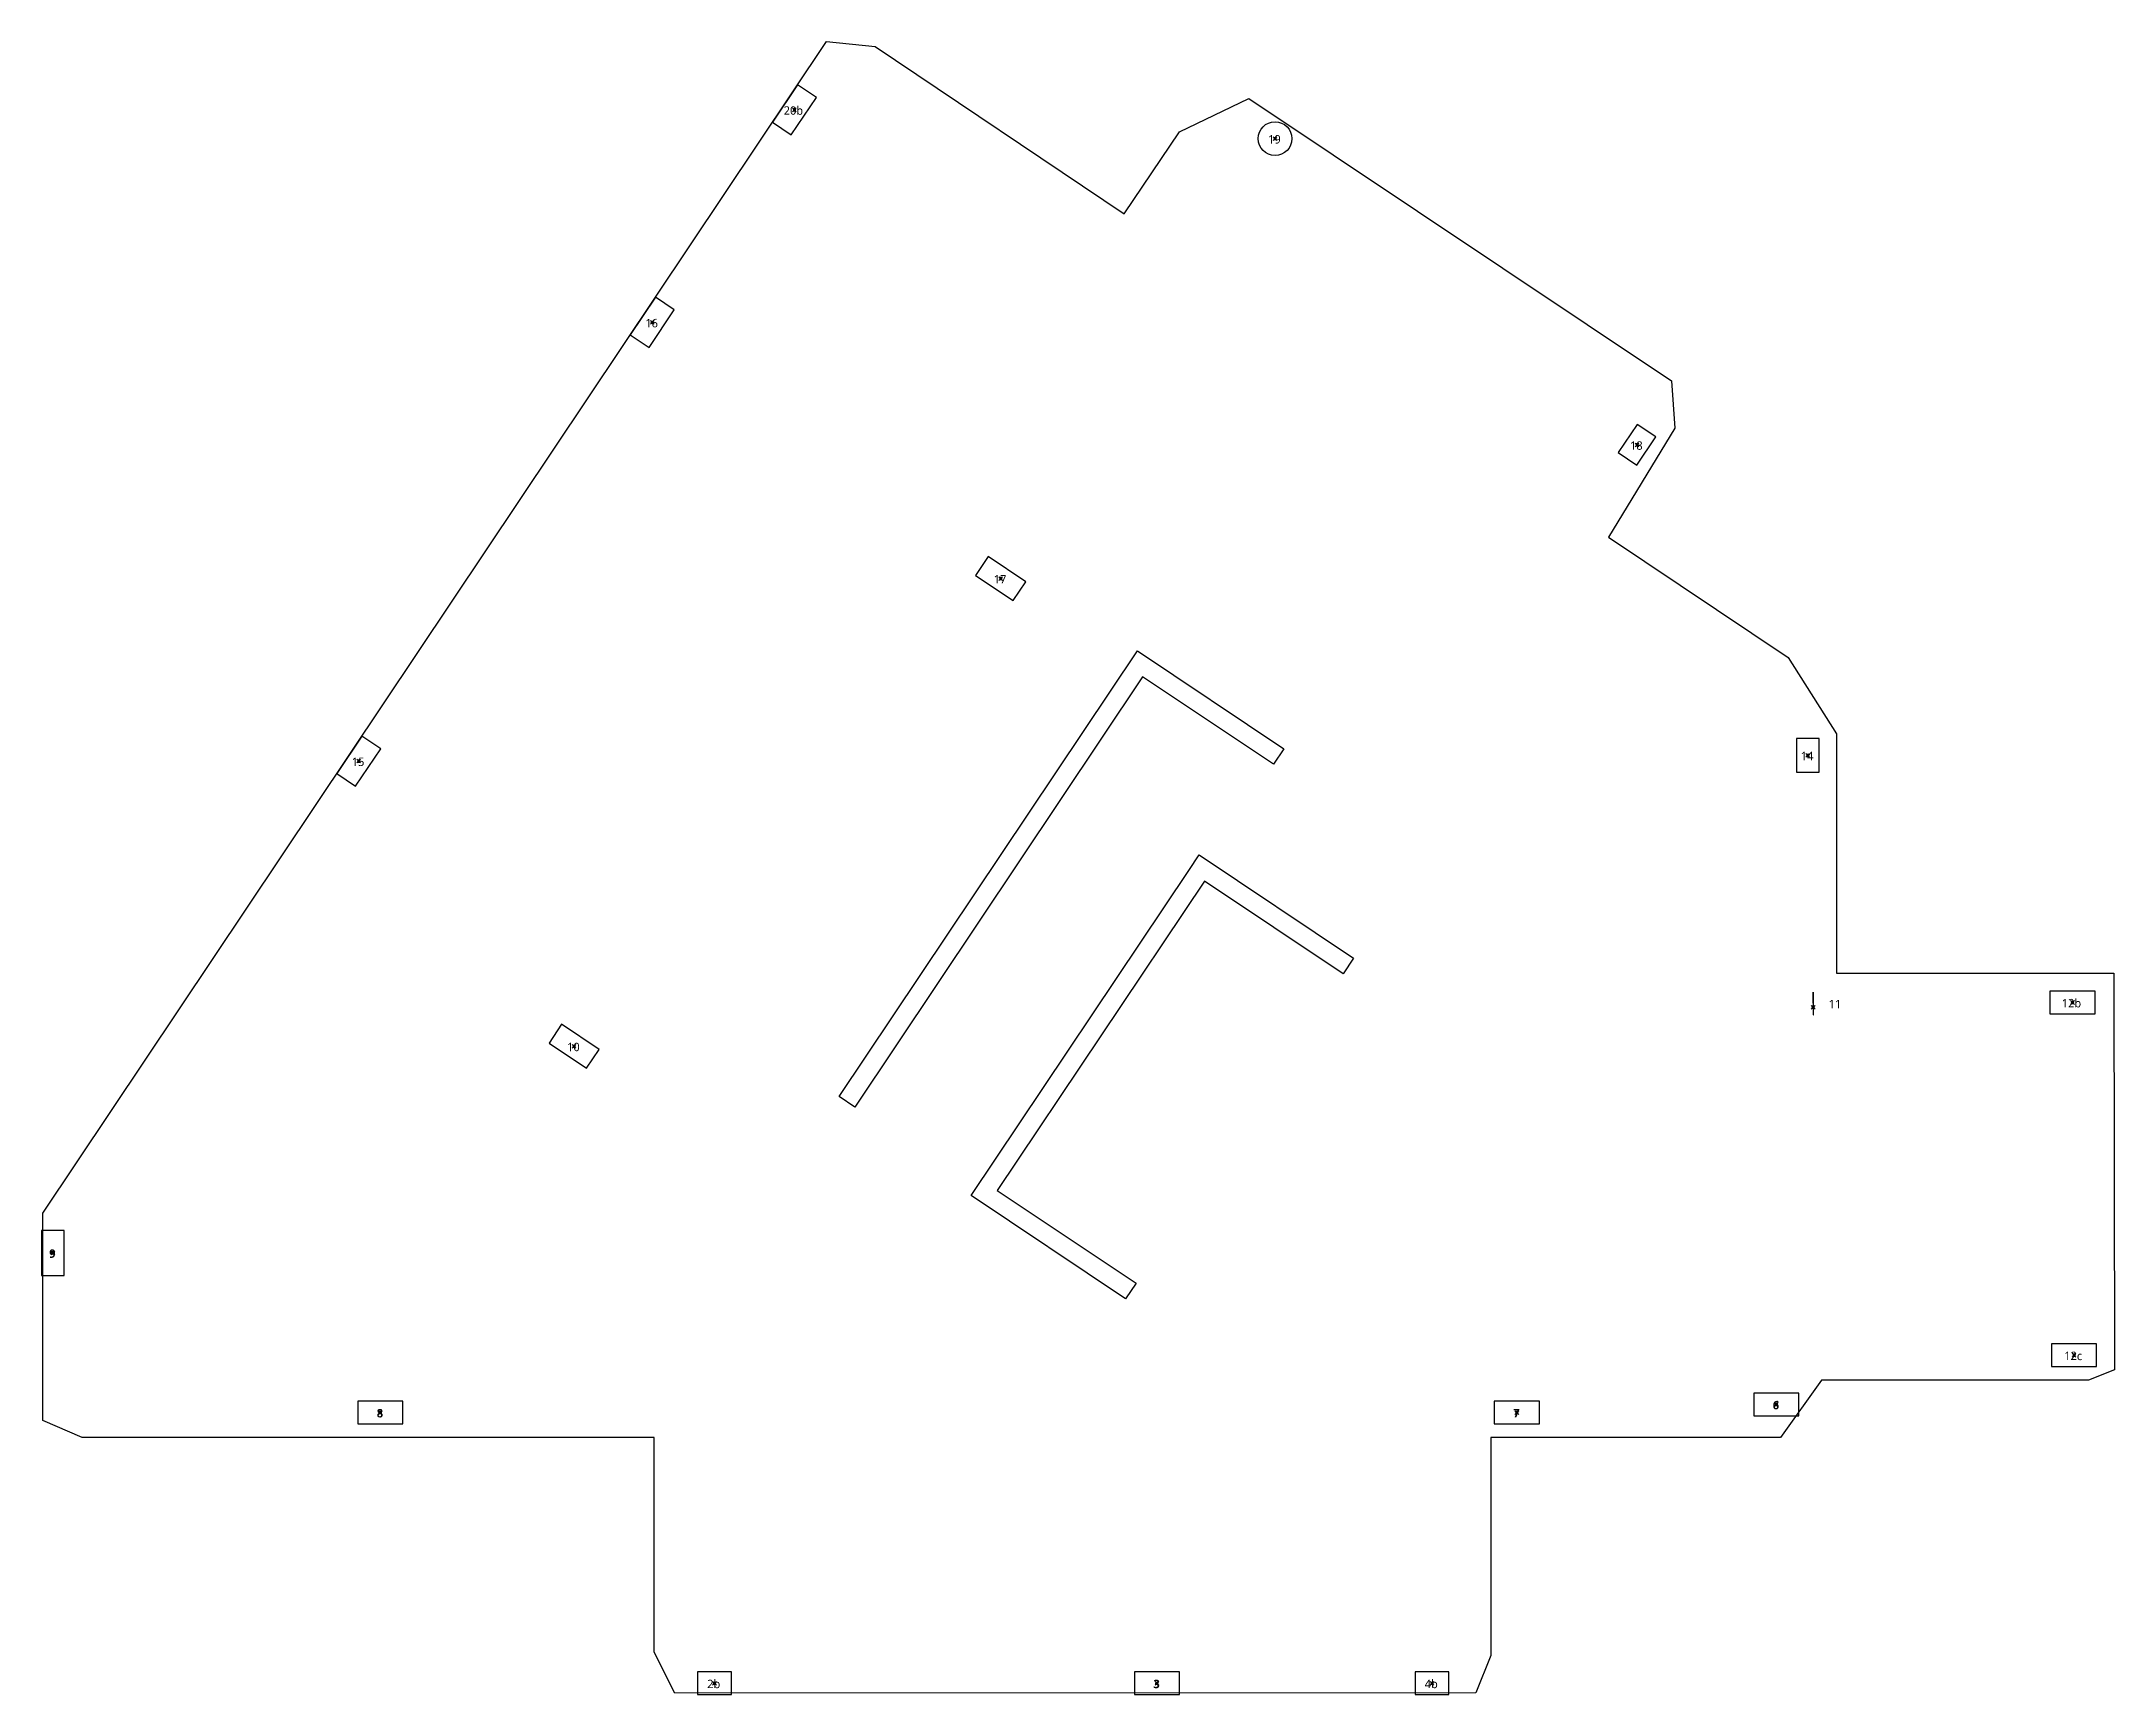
# Model space of a CAD drawing. Header units: feet. Extents: x 12833 to 16284, y 7481 to 23375.
# Drawn here: x 15173 to 16275, y 19486 to 20366 of the extents above; entities that cross this region are included whole.
import ezdxf

# ---------------------------------------------------------------- set-up
doc = ezdxf.new("R2010")
doc.units = ezdxf.units.FT
doc.header["$MEASUREMENT"] = 0
doc.header["$PDMODE"] = 99
for name, color, linetype in [('BOUNDARY', 4, 'Continuous'), ('COLS', 92, 'Continuous'), ('POINT', 2, 'Continuous'), ('WALL', 160, 'Continuous')]:
    doc.layers.add(name, color=color, linetype=linetype)
doc.layers.add('COLUMN NUMBER', color=7, linetype='Continuous', lineweight=9)
doc.styles.add('Segoe UI_B', font='segoeuib.ttf', dxfattribs={"height": 0.375})

msp = doc.modelspace()

# ---------------------------------------------------------------- texts
at = {"layer": 'COLUMN NUMBER', "char_height": 4.5, "attachment_point": 1, "style": 'Segoe UI_B'}
for s, insert, width in [('20b', (15567.4, 20331.1), 13.635), ('19', (15825, 20315.8), 8.787), ('16', (15493.8, 20218), 8.787), ('18', (16017.5, 20152.9), 8.787), ('17', (15679.1, 20081.8), 8.787), ('15', (15337.7, 19984.7), 8.787), ('14', (16108.3, 19987.8), 8.787), ('12b', (16247.1, 19856.3), 13.635), ('11', (16123.1, 19855.8), 8.787), ('10', (15452.2, 19833), 8.787), ('\\fSegoe UI|b1|i0|c0|p34|;9', (15176.8, 19723.1), 4.393), ('\\fSegoe UI|b1|i0|c0|p34|;9', (15176.8, 19723.1), 4.393), ('12c', (16248.4, 19668.7), 12.423), ('\\fSegoe UI|b1|i0|c0|p34|;8', (15351, 19638.2), 4.393), ('\\fSegoe UI|b1|i0|c0|p34|;7', (15955.4, 19638.2), 4.393), ('\\fSegoe UI|b1|i0|c0|p34|;6', (16093.4, 19642.5), 4.393), ('2b', (15526.7, 19494.2), 9.241), ('\\fSegoe UI|b1|i0|c0|p34|;3', (15764, 19494.2), 4.393), ('4b', (15908.3, 19494.2), 9.241)]:
    msp.add_mtext(s, dxfattribs=dict(at, insert=insert, width=width))

# ---------------------------------------------------------------- linework, layer by layer
at = {"layer": 'BOUNDARY'}
msp.add_lwpolyline([(15509.5, 19487), (15498.5, 19508.8), (15498.5, 19623), (15194.3, 19623), (15194.3, 19623), (15173.4, 19632.1), (15173.4, 19742.4), (15590.2, 20365.6), (15616, 20362.9), (15748.4, 20273.9), (15777.8, 20317.5), (15814.8, 20335.3), (16039.6, 20185), (16041.3, 20159.9), (16006.1, 20101.9), (16101.6, 20037.9), (16127.2, 19997.4), (16127.2, 19870), (16261.3, 19870), (16274.7, 19870), (16275.2, 19659), (16261.3, 19653.5), (16119.3, 19653.5), (16097.5, 19623), (15943.5, 19623), (15943.5, 19507.1), (15935.5, 19487.3)], close=True, dxfattribs=at)
at = {"layer": 'COLS'}
for points in [[(15584.8, 20335.8), (15574.8, 20342.5), (15561.4, 20322.6), (15571.4, 20315.9)], [(15509.1, 20222.8), (15499.2, 20229.5), (15485.8, 20209.5), (15495.8, 20202.8)], [(16021.1, 20140.2), (16031.2, 20155.2), (16021.2, 20161.8), (16011.2, 20146.9)], [(15689.4, 20068.2), (15696.1, 20078.2), (15676.1, 20091.6), (15669.4, 20081.6)], [(15353.1, 19989.4), (15343.1, 19996.1), (15329.7, 19976.2), (15339.7, 19969.5)], [(16106, 19994.9), (16106, 19976.9), (16118, 19976.9), (16118, 19994.9)], [(16114.8, 19859.9), (16114.8, 19847.9), (16115, 19847.9)], [(16240.8, 19860.4), (16240.8, 19848.4), (16264.8, 19848.4), (16264.8, 19860.4)], [(15449.3, 19842.8), (15442.6, 19832.8), (15462.5, 19819.4), (15469.2, 19829.4)], [(15184.7, 19733.2), (15172.7, 19733.2), (15172.7, 19709.2), (15184.7, 19709.2)], [(16241.6, 19672.8), (16241.6, 19660.8), (16265.6, 19660.8), (16265.6, 19672.8)], [(16083.3, 19646.6), (16083.3, 19634.6), (16107.3, 19634.6), (16107.3, 19646.6)], [(15340.9, 19642.3), (15340.9, 19630.3), (15364.9, 19630.3), (15364.9, 19642.3)], [(15945.3, 19642.3), (15945.3, 19630.3), (15969.3, 19630.3), (15969.3, 19642.3)], [(15521.6, 19486.3), (15539.6, 19486.3), (15539.6, 19498.3), (15521.6, 19498.3)], [(15753.9, 19498.3), (15753.9, 19486.3), (15777.9, 19486.3), (15777.9, 19498.3)], [(15903.2, 19486.3), (15921.2, 19486.3), (15921.2, 19498.3), (15903.2, 19498.3)]]:
    msp.add_lwpolyline(points, close=True, dxfattribs=at)
msp.add_circle((15828.7, 20313.9), 9, dxfattribs=at)
at = {"layer": 'POINT'}
for p in [(15573.1, 20329.2), (15828.7, 20313.9), (15497.5, 20216.2), (16021.2, 20151), (15682.8, 20079.9), (15341.4, 19982.8), (16112, 19985.9), (16114.9, 19851.9), (16252.8, 19854.4), (15455.9, 19831.1), (15178.7, 19721.2), (16253.6, 19666.8), (15352.9, 19636.3), (15957.3, 19636.3), (16095.3, 19640.6), (15530.6, 19492.3), (15765.9, 19492.3), (15912.2, 19492.3)]:
    msp.add_point(p, dxfattribs=at)
at = {"layer": 'WALL'}
for points in [[(15605.2, 19798.8), (15596.9, 19804.4), (15755.5, 20041.5), (15833.4, 19989.4), (15827.8, 19981.1), (15758.2, 20027.6)], [(15754.8, 19705.1), (15749.2, 19696.8), (15667.1, 19751.7), (15782.8, 19924.6), (15788.3, 19932.9), (15870.4, 19878), (15864.9, 19869.6), (15791.1, 19919), (15681, 19754.4)]]:
    msp.add_lwpolyline(points, close=True, dxfattribs=at)

msp.set_redraw_order([(e.dxf.handle, doc.entitydb.next_handle()) for e in msp.query("TEXT MTEXT ATTDEF DIMENSION ARC_DIMENSION")])  # texts and dimensions are drawn at this point

doc.saveas('drawing.dxf')
